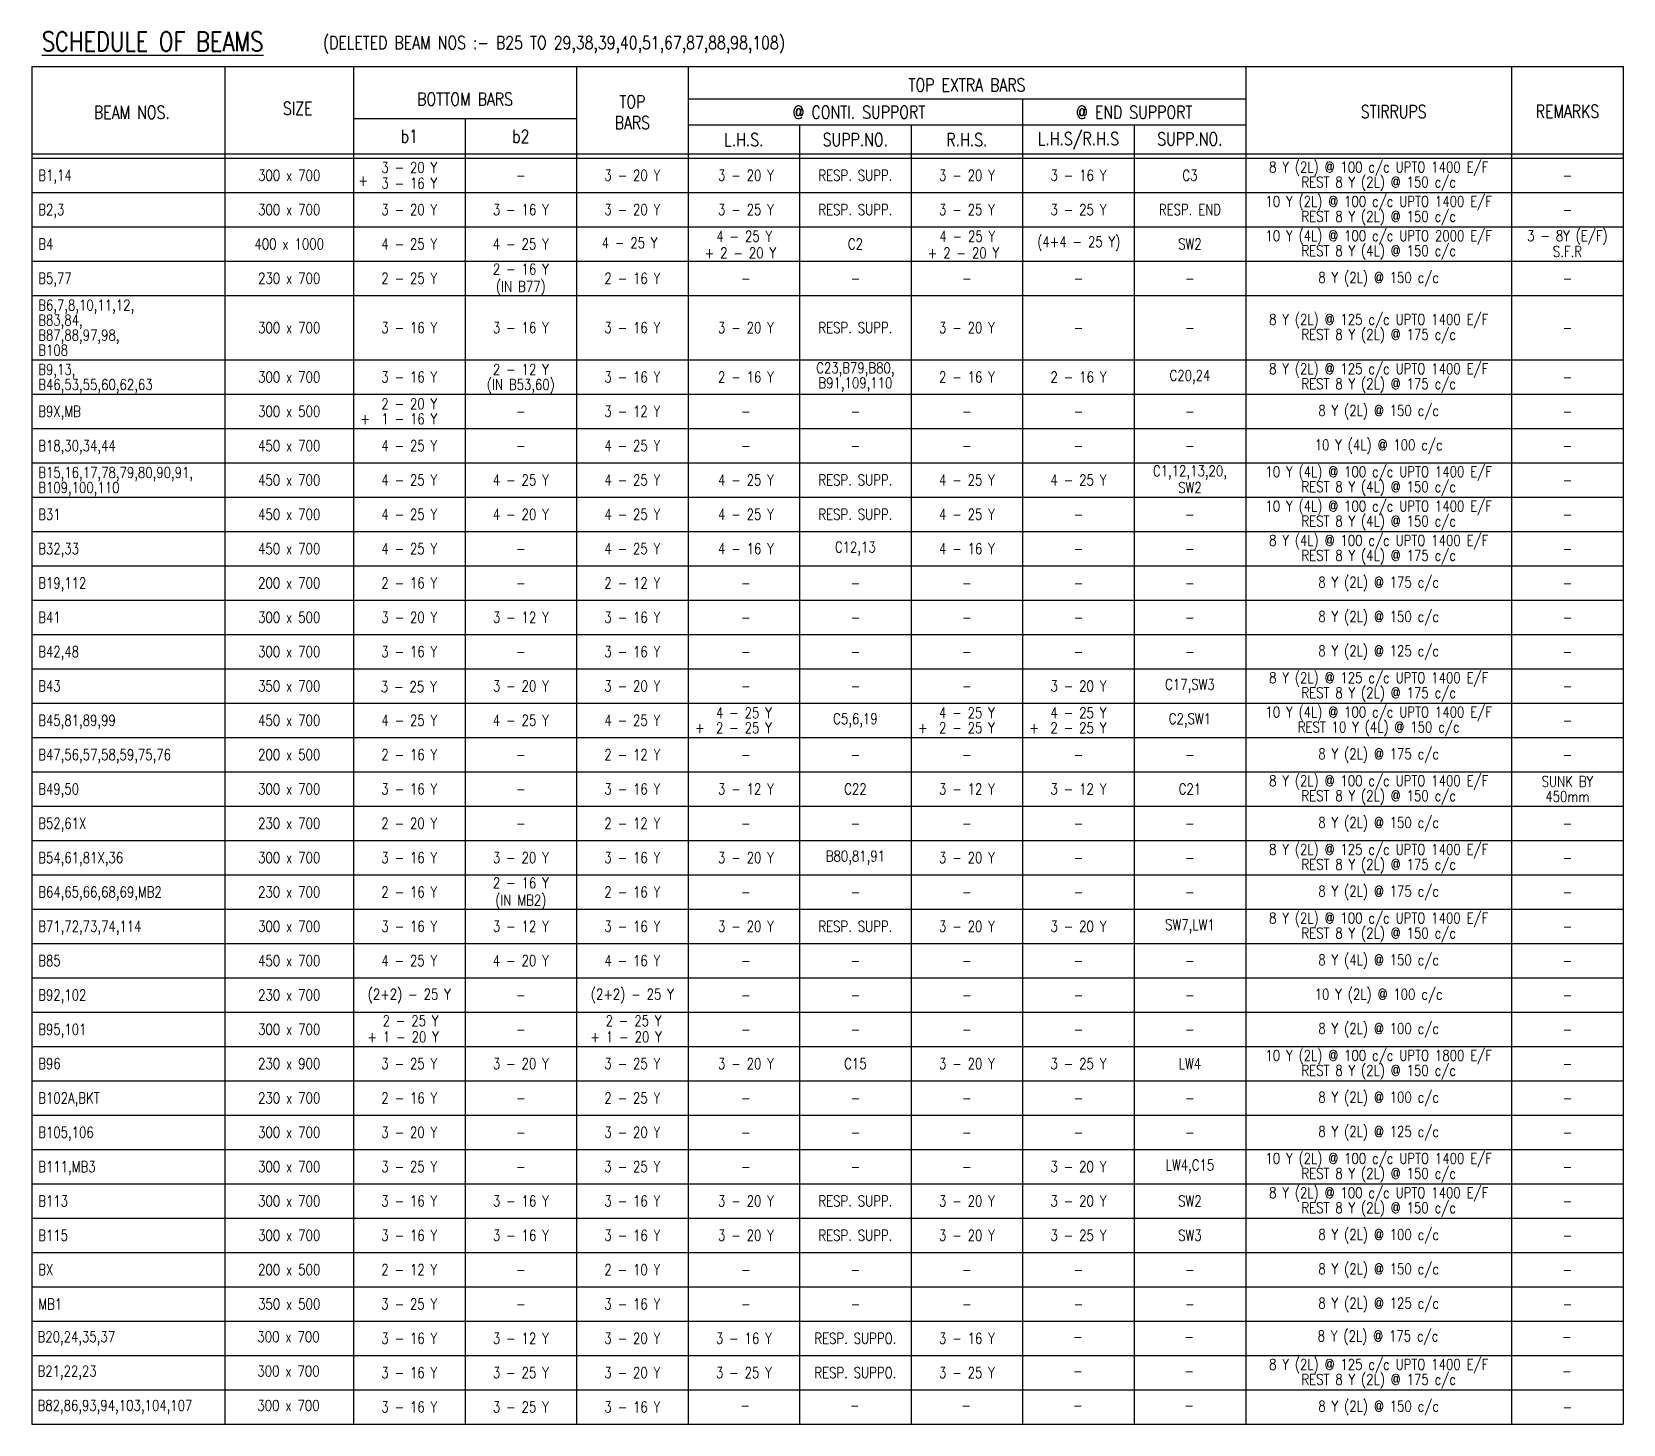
# Model space of a CAD drawing. Header units: millimetres. Extents: x 2659630 to 6742168, y -2425387 to -732288.
# Drawn here: x 3424455 to 3470830, y -1368558 to -1328004 of the extents above; entities that cross this region are included whole.
import ezdxf
from ezdxf.enums import TextEntityAlignment as Align

# ---------------------------------------------------------------- set-up
doc = ezdxf.new("R2010")
doc.units = ezdxf.units.MM
for name, color, linetype in [('S-TEXT', 2, 'Continuous'), ('S-TEXT-1', 4, 'Continuous'), ('S-TITIL', 6, 'Continuous'), ('SCH-LINE', 7, 'Continuous'), ('SCHEDULE LINE', 7, 'Continuous')]:
    doc.layers.add(name, color=color, linetype=linetype)
doc.styles.add('ROMANS', font='r.shx', dxfattribs={"width": 0.7})

msp = doc.modelspace()

# ---------------------------------------------------------------- texts
at = {"layer": 'S-TEXT', "style": 'ROMANS', "width": 0.8}
msp.add_text('(DELETED BEAM NOS :- B25 TO 29,38,39,40,51,67,87,88,98,108)', height=375, dxfattribs=at).set_placement((3432940.18, -1328508.555, -19.417))
for s, p in [('TOP EXTRA BARS', (3451704.595, -1329550.29, -19.417)), (' @ CONTI. SUPPORT', (3448454.595, -1330345.383, -19.417)), ('@ END SUPPORT', (3456579.595, -1330345.383, -19.417)), ('L.H.S.', (3445204.595, -1331145.105, -19.417)), ('SUPP.NO.', (3448454.595, -1331145.105, -19.417)), ('R.H.S.', (3451704.595, -1331145.105, -19.417)), ('L.H.S/R.H.S', (3454954.595, -1331145.105, -19.417)), ('SUPP.NO.', (3458204.595, -1331124.552, -19.417))]:
    msp.add_text(s, height=375, dxfattribs=at).set_placement(p, align=Align.MIDDLE)
for s, p in [('BOTTOM BARS', (3437079.595, -1330151.215, -19.417)), ('TOP', (3441954.595, -1330228.552, -19.417)), (' BEAM NOS.', (3427267.095, -1330537.031, -19.417)), ('SIZE', (3432204.595, -1330419.455, -19.417)), ('BARS', (3441954.595, -1330836.579, -19.417)), ('STIRRUPS', (3464142.095, -1330515.48, -19.417)), ('REMARKS', (3469204.595, -1330508.61, -19.417)), ('b1', (3435454.595, -1331232.27, -19.417)), ('b2', (3438704.595, -1331232.27, -19.417))]:
    msp.add_text(s, height=375, dxfattribs=at).set_placement(p, align=Align.CENTER)
at = {"layer": 'S-TEXT-1', "style": 'ROMANS', "width": 0.8}
for s, p in [('3 - 20 Y', (3435454.595, -1331955.595, -19.417)), ('8 Y (2L) @ 100 c/c UPTO 1400 E/F', (3463704.595, -1331964.345, -19.417)), ('300 x 700', (3431954.595, -1332183.095, -19.417)), ('+', (3434108.674, -1332331.707)), ('3 - 16 Y', (3435454.595, -1332414.095, -19.417)), ('-', (3438704.595, -1332183.095, -19.417)), ('3 - 20 Y', (3441954.595, -1332183.095, -19.417)), ('3 - 20 Y', (3445265.24, -1332183.095, -19.417)), ('RESP. SUPP.', (3448454.595, -1332183.095, -19.417)), ('3 - 20 Y', (3451704.595, -1332183.095, -19.417)), ('3 - 16 Y', (3454954.595, -1332183.095, -19.417)), ('C3', (3458204.595, -1332183.095, -19.417)), ('REST 8 Y (2L) @ 150 c/c', (3463704.595, -1332401.845, -19.417)), ('-', (3469204.595, -1332183.095, -19.417)), ('10 Y (2L) @ 100 c/c UPTO 1400 E/F', (3463704.595, -1332964.345, -19.417)), ('300 x 700', (3431954.595, -1333183.095, -19.417)), ('3 - 20 Y', (3435454.595, -1333183.095, -19.417)), ('3 - 16 Y', (3438704.595, -1333183.095, -19.417)), ('3 - 20 Y', (3441954.595, -1333183.095, -19.417)), ('3 - 25 Y', (3445265.24, -1333183.095, -19.417)), ('RESP. SUPP.', (3448454.595, -1333183.095, -19.417)), ('3 - 25 Y', (3451704.595, -1333183.095, -19.417)), ('3 - 25 Y', (3454954.595, -1333183.095, -19.417)), ('RESP. END', (3458204.595, -1333183.095, -19.417)), ('REST 8 Y (2L) @ 150 c/c', (3463704.595, -1333401.845, -19.417)), ('-', (3469204.595, -1333183.095, -19.417)), ('10 Y (4L) @ 100 c/c UPTO 2000 E/F', (3463704.595, -1333964.345, -19.417)), ('3 - 8Y (E/F)', (3469204.595, -1333964.345, -19.417)), ('400 x 1000', (3431954.595, -1334183.095, -19.417)), ('4 - 25 Y', (3435454.595, -1334183.095, -19.417)), ('4 - 25 Y', (3438704.595, -1334183.095, -19.417)), ('4 - 25 Y', (3441875.314, -1334151.632)), ('4 - 25 Y', (3445214.595, -1333959.595, -19.417)), ('C2', (3448454.595, -1334183.095, -19.417)), ('4 - 25 Y', (3451714.595, -1333959.595, -19.417)), ('(4+4 - 25 Y)', (3454964.595, -1334141.095, -19.417)), ('SW2', (3458204.595, -1334183.095, -19.417)), ('REST 8 Y (4L) @ 150 c/c', (3463704.595, -1334401.845, -19.417)), ('+ 2 - 20 Y', (3445104.314, -1334443.132)), ('+ 2 - 20 Y', (3451604.314, -1334443.132)), ('S.F.R', (3469204.595, -1334401.845, -19.417)), ('230 x 700', (3431954.595, -1335183.095, -19.417)), ('2 - 25 Y', (3435454.595, -1335183.095, -19.417)), ('2 - 16 Y', (3438704.595, -1334916.595, -19.417)), ('2 - 16 Y', (3441954.595, -1335183.095, -19.417)), ('8 Y (2L) @ 150 c/c', (3463704.595, -1335183.095, -19.417)), ('(IN B77)', (3438704.595, -1335441.095, -19.417)), ('-', (3445265.24, -1335183.095, -19.417)), ('-', (3448454.595, -1335183.095, -19.417)), ('-', (3451704.595, -1335183.095, -19.417)), ('-', (3454954.595, -1335183.095, -19.417)), ('-', (3458204.595, -1335183.095, -19.417)), ('-', (3469204.595, -1335183.095, -19.417)), ('300 x 700', (3431954.595, -1336620.595, -19.417)), ('3 - 16 Y', (3435454.595, -1336620.595, -19.417)), ('3 - 16 Y', (3438704.595, -1336620.595, -19.417)), ('3 - 16 Y', (3441954.595, -1336620.595, -19.417)), ('3 - 20 Y', (3445265.24, -1336620.595, -19.417)), ('RESP. SUPP.', (3448454.595, -1336620.595, -19.417)), ('3 - 20 Y', (3451704.595, -1336620.595, -19.417)), ('8 Y (2L) @ 125 c/c UPTO 1400 E/F', (3463704.595, -1336401.845, -19.417)), ('-', (3454954.595, -1336620.595, -19.417)), ('-', (3458204.595, -1336620.595, -19.417)), ('REST 8 Y (2L) @ 175 c/c', (3463704.595, -1336839.345, -19.417)), ('-', (3469204.595, -1336620.595, -19.417)), ('300 x 700', (3431954.595, -1338058.095, -19.417)), ('3 - 16 Y', (3435454.595, -1338058.095, -19.417)), ('3 - 16 Y', (3441954.595, -1338058.095, -19.417)), ('2 - 16 Y', (3445265.24, -1338058.095, -19.417)), ('C23,B79,B80,', (3448454.595, -1337839.345, -19.417)), ('2 - 16 Y', (3451704.595, -1338058.095, -19.417)), ('2 - 16 Y', (3454954.595, -1338058.095, -19.417)), ('C20,24', (3458204.595, -1338058.095, -19.417)), ('8 Y (2L) @ 125 c/c UPTO 1400 E/F', (3463704.595, -1337839.345, -19.417)), ('B91,109,110', (3448454.595, -1338276.845, -19.417)), ('REST 8 Y (2L) @ 175 c/c', (3463704.595, -1338276.845, -19.417)), ('-', (3469204.595, -1338058.095, -19.417)), ('8 Y (2L) @ 150 c/c', (3463704.595, -1339058.095, -19.417)), ('300 x 500', (3431954.595, -1339058.095, -19.417)), ('-', (3438704.595, -1339058.095, -19.417)), ('3 - 12 Y', (3441954.595, -1339058.095, -19.417)), ('-', (3445265.24, -1339058.095, -19.417)), ('-', (3448454.595, -1339058.095, -19.417)), ('-', (3451704.595, -1339058.095, -19.417)), ('-', (3454954.595, -1339058.095, -19.417)), ('-', (3458204.595, -1339058.095, -19.417)), ('-', (3469204.595, -1339058.095, -19.417)), ('450 x 700', (3431954.595, -1340058.095, -19.417)), ('4 - 25 Y', (3435454.595, -1340058.095, -19.417)), ('-', (3438704.595, -1340058.095, -19.417)), ('4 - 25 Y', (3441954.595, -1340058.095, -19.417)), ('-', (3445265.24, -1340058.095, -19.417)), ('-', (3448454.595, -1340058.095, -19.417)), ('-', (3451704.595, -1340058.095, -19.417)), ('-', (3454954.595, -1340058.095, -19.417)), ('-', (3458204.595, -1340058.095, -19.417)), ('10 Y (4L) @ 100 c/c', (3463704.595, -1340058.095, -19.417)), ('-', (3469204.595, -1340058.095, -19.417)), ('C1,12,13,20,', (3458204.595, -1340839.345, -19.417)), ('10 Y (4L) @ 100 c/c UPTO 1400 E/F', (3463704.595, -1340839.345, -19.417)), ('450 x 700', (3431954.595, -1341058.095, -19.417)), ('4 - 25 Y', (3435454.595, -1341058.095, -19.417)), ('4 - 25 Y', (3438704.595, -1341058.095, -19.417)), ('4 - 25 Y', (3441954.595, -1341058.095, -19.417)), ('4 - 25 Y', (3445265.24, -1341058.095, -19.417)), ('RESP. SUPP.', (3448454.595, -1341058.095, -19.417)), ('4 - 25 Y', (3451704.595, -1341058.095, -19.417)), ('4 - 25 Y', (3454954.595, -1341058.095, -19.417)), ('SW2', (3458204.595, -1341276.845, -19.417)), ('REST 8 Y (4L) @ 150 c/c', (3463704.595, -1341276.845, -19.417)), ('-', (3469204.595, -1341058.095, -19.417)), ('10 Y (4L) @ 100 c/c UPTO 1400 E/F', (3463704.595, -1341839.345, -19.417)), ('450 x 700', (3431954.595, -1342058.095, -19.417)), ('4 - 25 Y', (3435454.595, -1342058.095, -19.417)), ('4 - 20 Y', (3438704.595, -1342058.095, -19.417)), ('4 - 25 Y', (3441954.595, -1342058.095, -19.417)), ('4 - 25 Y', (3445265.24, -1342058.095, -19.417)), ('RESP. SUPP.', (3448454.595, -1342058.095, -19.417)), ('4 - 25 Y', (3451704.595, -1342058.095, -19.417)), ('-', (3454954.595, -1342058.095, -19.417)), ('-', (3458204.595, -1342058.095, -19.417)), ('REST 8 Y (4L) @ 150 c/c', (3463704.595, -1342276.845, -19.417)), ('-', (3469204.595, -1342058.095, -19.417)), ('450 x 700', (3431954.595, -1343058.095, -19.417)), ('4 - 25 Y', (3435454.595, -1343058.095, -19.417)), ('4 - 25 Y', (3441954.595, -1343058.095, -19.417)), ('4 - 16 Y', (3445265.24, -1343058.095, -19.417)), ('C12,13', (3448454.595, -1343058.095, -19.417)), ('4 - 16 Y', (3451704.595, -1343058.095, -19.417)), ('8 Y (4L) @ 100 c/c UPTO 1400 E/F', (3463704.595, -1342839.345, -19.417)), ('-', (3438704.595, -1343058.095, -19.417)), ('-', (3454954.595, -1343058.095, -19.417)), ('-', (3458204.595, -1343058.095, -19.417)), ('REST 8 Y (4L) @ 175 c/c', (3463704.595, -1343276.845, -19.417)), ('-', (3469204.595, -1343058.095, -19.417)), ('200 x 700', (3431954.595, -1344058.095, -19.417)), ('2 - 16 Y', (3435454.595, -1344058.095, -19.417)), ('2 - 12 Y', (3441954.595, -1344058.095, -19.417)), ('8 Y (2L) @ 175 c/c', (3463704.595, -1344058.095, -19.417)), ('-', (3438704.595, -1344058.095, -19.417)), ('-', (3445265.24, -1344058.095, -19.417)), ('-', (3448454.595, -1344058.095, -19.417)), ('-', (3451704.595, -1344058.095, -19.417)), ('-', (3454954.595, -1344058.095, -19.417)), ('-', (3458204.595, -1344058.095, -19.417)), ('-', (3469204.595, -1344058.095, -19.417)), ('8 Y (2L) @ 150 c/c', (3463704.595, -1345058.095, -19.417)), ('300 x 500', (3431954.595, -1345058.095, -19.417)), ('3 - 20 Y', (3435454.595, -1345058.095, -19.417)), ('3 - 12 Y', (3438704.595, -1345058.095, -19.417)), ('3 - 16 Y', (3441954.595, -1345058.095, -19.417)), ('-', (3445265.24, -1345058.095, -19.417)), ('-', (3448454.595, -1345058.095, -19.417)), ('-', (3451704.595, -1345058.095, -19.417)), ('-', (3454954.595, -1345058.095, -19.417)), ('-', (3458204.595, -1345058.095, -19.417)), ('-', (3469204.595, -1345058.095, -19.417)), ('300 x 700', (3431954.595, -1346058.095, -19.417)), ('3 - 16 Y', (3435454.595, -1346058.095, -19.417)), ('-', (3438704.595, -1346058.095, -19.417)), ('3 - 16 Y', (3441954.595, -1346058.095, -19.417)), ('-', (3445265.24, -1346058.095, -19.417)), ('-', (3448454.595, -1346058.095, -19.417)), ('-', (3451704.595, -1346058.095, -19.417)), ('-', (3454954.595, -1346058.095, -19.417)), ('-', (3458204.595, -1346058.095, -19.417)), ('8 Y (2L) @ 125 c/c', (3463704.595, -1346058.095, -19.417)), ('-', (3469204.595, -1346058.095, -19.417)), ('8 Y (2L) @ 125 c/c UPTO 1400 E/F', (3463704.595, -1346839.345, -19.417)), ('350 x 700', (3431954.595, -1347058.095, -19.417)), ('3 - 20 Y', (3438704.595, -1347058.095, -19.417)), ('3 - 20 Y', (3441954.595, -1347058.095, -19.417)), ('-', (3445265.24, -1347058.095, -19.417)), ('-', (3448454.595, -1347058.095, -19.417)), ('-', (3451704.595, -1347058.095, -19.417)), ('3 - 20 Y', (3454954.595, -1347058.095, -19.417)), ('C17,SW3', (3458204.595, -1347058.095, -19.417)), ('REST 8 Y (2L) @ 175 c/c', (3463704.595, -1347276.845, -19.417)), ('-', (3469204.595, -1347058.095, -19.417)), ('10 Y (4L) @ 100 c/c UPTO 1400 E/F', (3463704.595, -1347839.345, -19.417)), ('450 x 700', (3431954.595, -1348058.095, -19.417)), ('4 - 25 Y', (3435454.595, -1348058.095, -19.417)), ('4 - 25 Y', (3438704.595, -1348058.095, -19.417)), ('4 - 25 Y', (3441954.595, -1348058.095, -19.417)), ('C5,6,19', (3448454.595, -1348058.095, -19.417)), ('C2,SW1', (3458204.595, -1348058.095, -19.417)), ('REST 10 Y (4L) @ 150 c/c', (3463704.595, -1348276.845, -19.417)), ('-', (3469204.595, -1348058.095, -19.417)), ('200 x 500', (3431954.595, -1349058.095, -19.417)), ('2 - 16 Y', (3435454.595, -1349058.095, -19.417)), ('2 - 12 Y', (3441954.595, -1349058.095, -19.417)), ('8 Y (2L) @ 175 c/c', (3463704.595, -1349058.095, -19.417)), ('-', (3438704.595, -1349058.095, -19.417)), ('-', (3445265.24, -1349058.095, -19.417)), ('-', (3448454.595, -1349058.095, -19.417)), ('-', (3451704.595, -1349058.095, -19.417)), ('-', (3454954.595, -1349058.095, -19.417)), ('-', (3458204.595, -1349058.095, -19.417)), ('-', (3469204.595, -1349058.095, -19.417)), ('300 x 700', (3431954.595, -1350058.095, -19.417)), ('3 - 16 Y', (3435454.595, -1350058.095, -19.417)), ('3 - 16 Y', (3441954.595, -1350058.095, -19.417)), ('3 - 12 Y', (3445265.24, -1350058.095, -19.417)), ('C22', (3448454.595, -1350058.095, -19.417)), ('3 - 12 Y', (3451704.595, -1350058.095, -19.417)), ('3 - 12 Y', (3454954.595, -1350058.095, -19.417)), ('C21', (3458204.595, -1350058.095, -19.417)), ('8 Y (2L) @ 100 c/c UPTO 1400 E/F', (3463704.595, -1349839.345, -19.417)), ('SUNK BY', (3469204.595, -1349839.345, -19.417)), ('-', (3438704.595, -1350058.095, -19.417)), ('REST 8 Y (2L) @ 150 c/c', (3463704.595, -1350276.845, -19.417)), ('450mm', (3469204.595, -1350276.845, -19.417)), ('230 x 700', (3431954.595, -1351058.095, -19.417)), ('2 - 20 Y', (3435454.595, -1351058.095, -19.417)), ('2 - 12 Y', (3441954.595, -1351058.095, -19.417)), ('8 Y (2L) @ 150 c/c', (3463704.595, -1351058.095, -19.417)), ('-', (3438704.595, -1351058.095, -19.417)), ('-', (3445265.24, -1351058.095, -19.417)), ('-', (3448454.595, -1351058.095, -19.417)), ('-', (3451704.595, -1351058.095, -19.417)), ('-', (3454954.595, -1351058.095, -19.417)), ('-', (3458204.595, -1351058.095, -19.417)), ('-', (3469204.595, -1351058.095, -19.417)), ('8 Y (2L) @ 125 c/c UPTO 1400 E/F', (3463704.595, -1351839.345, -19.417)), ('300 x 700', (3431954.595, -1352058.095, -19.417)), ('3 - 16 Y', (3435454.595, -1352058.095, -19.417)), ('3 - 20 Y', (3438704.595, -1352058.095, -19.417)), ('3 - 16 Y', (3441954.595, -1352058.095, -19.417)), ('3 - 20 Y', (3445265.24, -1352058.095, -19.417)), ('B80,81,91', (3448454.595, -1352058.095, -19.417)), ('3 - 20 Y', (3451704.595, -1352058.095, -19.417)), ('-', (3454954.595, -1352058.095, -19.417)), ('-', (3458204.595, -1352058.095, -19.417)), ('REST 8 Y (2L) @ 175 c/c', (3463704.595, -1352276.845, -19.417)), ('-', (3469204.595, -1352058.095, -19.417)), ('2 - 16 Y', (3438704.595, -1352791.595, -19.417)), ('230 x 700', (3431954.595, -1353058.095, -19.417)), ('2 - 16 Y', (3435454.595, -1353058.095, -19.417)), ('(IN MB2)', (3438704.595, -1353316.095, -19.417)), ('2 - 16 Y', (3441954.595, -1353058.095, -19.417)), ('-', (3445265.24, -1353058.095, -19.417)), ('-', (3448454.595, -1353058.095, -19.417)), ('-', (3451704.595, -1353058.095, -19.417)), ('-', (3454954.595, -1353058.095, -19.417)), ('-', (3458204.595, -1353058.095, -19.417)), ('8 Y (2L) @ 175 c/c', (3463704.595, -1353058.095, -19.417)), ('-', (3469204.595, -1353058.095, -19.417)), ('8 Y (2L) @ 100 c/c UPTO 1400 E/F', (3463704.595, -1353839.345, -19.417)), ('300 x 700', (3431954.595, -1354058.095, -19.417)), ('3 - 16 Y', (3435454.595, -1354058.095, -19.417)), ('3 - 12 Y', (3438704.595, -1354058.095, -19.417)), ('3 - 16 Y', (3441954.595, -1354058.095, -19.417)), ('3 - 20 Y', (3445265.24, -1354058.095, -19.417)), ('RESP. SUPP.', (3448454.595, -1354058.095, -19.417)), ('3 - 20 Y', (3451704.595, -1354058.095, -19.417)), ('3 - 20 Y', (3454954.595, -1354058.095, -19.417)), ('SW7,LW1', (3458204.595, -1354058.095, -19.417)), ('REST 8 Y (2L) @ 150 c/c', (3463704.595, -1354276.845, -19.417)), ('-', (3469204.595, -1354058.095, -19.417)), ('450 x 700', (3431954.595, -1355058.095, -19.417)), ('4 - 25 Y', (3435454.595, -1355058.095, -19.417)), ('4 - 20 Y', (3438704.595, -1355058.095, -19.417)), ('4 - 16 Y', (3441954.595, -1355058.095, -19.417)), ('8 Y (4L) @ 150 c/c', (3463704.595, -1355058.095, -19.417)), ('-', (3445265.24, -1355058.095, -19.417)), ('-', (3448454.595, -1355058.095, -19.417)), ('-', (3451704.595, -1355058.095, -19.417)), ('-', (3454954.595, -1355058.095, -19.417)), ('-', (3458204.595, -1355058.095, -19.417)), ('230 x 700', (3431954.595, -1356058.095, -19.417)), ('(2+2) - 25 Y', (3435454.595, -1356058.095, -19.417)), ('(2+2) - 25 Y', (3441954.595, -1356058.095, -19.417)), ('10 Y (2L) @ 100 c/c', (3463704.595, -1356058.095, -19.417)), ('-', (3438704.595, -1356058.095, -19.417)), ('-', (3445265.24, -1356058.095, -19.417)), ('-', (3448454.595, -1356058.095, -19.417)), ('-', (3451704.595, -1356058.095, -19.417)), ('-', (3454954.595, -1356058.095, -19.417)), ('-', (3458204.595, -1356058.095, -19.417)), ('-', (3469204.595, -1356058.095, -19.417)), ('300 x 700', (3431954.595, -1357058.095, -19.417)), ('2 - 25 Y', (3435490.095, -1356807.095, -19.417)), ('2 - 25 Y', (3441990.095, -1356807.095, -19.417)), ('8 Y (2L) @ 100 c/c', (3463704.595, -1357058.095, -19.417)), ('+ 1 - 20 Y', (3435275.095, -1357279.095, -19.417)), ('-', (3438704.595, -1357058.095, -19.417)), ('+ 1 - 20 Y', (3441775.095, -1357279.095, -19.417)), ('-', (3445265.24, -1357058.095, -19.417)), ('-', (3448454.595, -1357058.095, -19.417)), ('-', (3451704.595, -1357058.095, -19.417)), ('-', (3454954.595, -1357058.095, -19.417)), ('-', (3458204.595, -1357058.095, -19.417)), ('-', (3469204.595, -1357058.095, -19.417)), ('10 Y (2L) @ 100 c/c UPTO 1800 E/F', (3463704.595, -1357839.345, -19.417)), ('230 x 900', (3431954.595, -1358058.095, -19.417)), ('3 - 25 Y', (3435454.595, -1358058.095, -19.417)), ('3 - 20 Y', (3438704.595, -1358058.095, -19.417)), ('3 - 25 Y', (3441954.595, -1358058.095, -19.417)), ('3 - 20 Y', (3445265.24, -1358058.095, -19.417)), ('C15', (3448454.595, -1358058.095, -19.417)), ('3 - 20 Y', (3451704.595, -1358058.095, -19.417)), ('3 - 25 Y', (3454954.595, -1358058.095, -19.417)), ('LW4', (3458204.595, -1358058.095, -19.417)), ('REST 8 Y (2L) @ 150 c/c', (3463704.595, -1358276.845, -19.417)), ('-', (3469204.595, -1358058.095, -19.417)), ('230 x 700', (3431954.595, -1359058.095, -19.417)), ('2 - 16 Y', (3435454.595, -1359058.095, -19.417)), ('-', (3438704.595, -1359058.095, -19.417)), ('2 - 25 Y', (3441954.595, -1359058.095, -19.417)), ('-', (3445265.24, -1359058.095, -19.417)), ('-', (3448454.595, -1359058.095, -19.417)), ('-', (3451704.595, -1359058.095, -19.417)), ('-', (3454954.595, -1359058.095, -19.417)), ('-', (3458204.595, -1359058.095, -19.417)), ('8 Y (2L) @ 100 c/c', (3463704.595, -1359058.095, -19.417)), ('-', (3469204.595, -1359058.095, -19.417)), ('300 x 700', (3431954.595, -1360058.095, -19.417)), ('3 - 20 Y', (3435454.595, -1360058.095, -19.417)), ('-', (3438704.595, -1360058.095, -19.417)), ('3 - 20 Y', (3441954.595, -1360058.095, -19.417)), ('-', (3445265.24, -1360058.095, -19.417)), ('-', (3448454.595, -1360058.095, -19.417)), ('-', (3451704.595, -1360058.095, -19.417)), ('-', (3454954.595, -1360058.095, -19.417)), ('-', (3458204.595, -1360058.095, -19.417)), ('8 Y (2L) @ 125 c/c', (3463704.595, -1360058.095, -19.417)), ('-', (3469204.595, -1360058.095, -19.417)), ('10 Y (2L) @ 100 c/c UPTO 1400 E/F', (3463704.595, -1360839.345, -19.417)), ('300 x 700', (3431954.595, -1361058.095, -19.417)), ('3 - 25 Y', (3435454.595, -1361058.095, -19.417)), ('-', (3438704.595, -1361058.095, -19.417)), ('3 - 25 Y', (3441954.595, -1361058.095, -19.417)), ('-', (3445265.24, -1361058.095, -19.417)), ('-', (3448454.595, -1361058.095, -19.417)), ('-', (3451704.595, -1361058.095, -19.417)), ('3 - 20 Y', (3454954.595, -1361058.095, -19.417)), ('LW4,C15', (3458204.595, -1361058.095, -19.417)), ('REST 8 Y (2L) @ 150 c/c', (3463704.595, -1361276.845, -19.417)), ('-', (3469204.595, -1361058.095, -19.417)), ('300 x 700', (3431954.595, -1362058.095, -19.417)), ('3 - 16 Y', (3435454.595, -1362058.095, -19.417)), ('3 - 16 Y', (3438704.595, -1362058.095, -19.417)), ('3 - 16 Y', (3441954.595, -1362058.095, -19.417)), ('3 - 20 Y', (3445265.24, -1362058.095, -19.417)), ('RESP. SUPP.', (3448454.595, -1362058.095, -19.417)), ('3 - 20 Y', (3451704.595, -1362058.095, -19.417)), ('3 - 20 Y', (3454954.595, -1362058.095, -19.417)), ('SW2', (3458204.595, -1362058.095, -19.417)), ('8 Y (2L) @ 100 c/c UPTO 1400 E/F', (3463704.595, -1361839.345, -19.417)), ('REST 8 Y (2L) @ 150 c/c', (3463704.595, -1362276.845, -19.417)), ('-', (3469204.595, -1362058.095, -19.417)), ('300 x 700', (3431954.595, -1363058.095, -19.417)), ('3 - 16 Y', (3435454.595, -1363058.095, -19.417)), ('3 - 16 Y', (3438704.595, -1363058.095, -19.417)), ('3 - 16 Y', (3441954.595, -1363058.095, -19.417)), ('3 - 20 Y', (3445265.24, -1363058.095, -19.417)), ('RESP. SUPP.', (3448454.595, -1363058.095, -19.417)), ('3 - 20 Y', (3451704.595, -1363058.095, -19.417)), ('3 - 25 Y', (3454954.595, -1363058.095, -19.417)), ('SW3', (3458204.595, -1363058.095, -19.417)), ('8 Y (2L) @ 100 c/c', (3463704.595, -1363058.095, -19.417)), ('-', (3469204.595, -1363058.095, -19.417)), ('8 Y (2L) @ 150 c/c', (3463704.595, -1364058.095, -19.417)), ('200 x 500', (3431954.595, -1364058.095, -19.417)), ('2 - 12 Y', (3435454.595, -1364058.095, -19.417)), ('-', (3438704.595, -1364058.095, -19.417)), ('2 - 10 Y', (3441954.595, -1364058.095, -19.417)), ('-', (3445265.24, -1364058.095, -19.417)), ('-', (3448454.595, -1364058.095, -19.417)), ('-', (3451704.595, -1364058.095, -19.417)), ('-', (3454954.595, -1364058.095, -19.417)), ('-', (3458204.595, -1364058.095, -19.417)), ('-', (3469204.595, -1364058.095, -19.417)), ('350 x 500', (3431954.595, -1365058.095, -19.417)), ('3 - 25 Y', (3435454.595, -1365058.095, -19.417)), ('-', (3438704.595, -1365058.095, -19.417)), ('3 - 16 Y', (3441954.595, -1365058.095, -19.417)), ('-', (3445265.24, -1365058.095, -19.417)), ('-', (3448454.595, -1365058.095, -19.417)), ('-', (3451704.595, -1365058.095, -19.417)), ('-', (3454954.595, -1365058.095, -19.417)), ('-', (3458204.595, -1365058.095, -19.417)), ('8 Y (2L) @ 125 c/c', (3463704.595, -1365058.095, -19.417)), ('-', (3469204.595, -1365058.095, -19.417)), ('300 x 700', (3431934.099, -1366011.945)), ('3 - 16 Y', (3435454.595, -1366058.095)), ('3 - 12 Y', (3438704.595, -1366058.095)), ('3 - 20 Y', (3441954.595, -1366058.095)), ('3 - 16 Y', (3445204.595, -1366058.095)), ('RESP. SUPPO.', (3448454.595, -1366058.095)), ('3 - 16 Y', (3451704.595, -1366058.095)), ('-', (3454934.099, -1366011.945)), ('-', (3458184.099, -1366011.945)), ('8 Y (2L) @ 175 c/c', (3463684.099, -1366011.945)), ('-', (3469184.099, -1366011.945)), ('8 Y (2L) @ 125 c/c UPTO 1400 E/F', (3463704.595, -1366839.345)), ('300 x 700', (3431934.099, -1367011.945)), ('3 - 16 Y', (3435454.595, -1367058.095)), ('3 - 25 Y', (3438704.595, -1367058.095)), ('3 - 20 Y', (3441954.595, -1367058.095)), ('3 - 25 Y', (3445204.595, -1367058.095)), ('RESP. SUPPO.', (3448454.595, -1367058.095)), ('3 - 25 Y', (3451704.595, -1367058.095)), ('-', (3454934.099, -1367011.945)), ('-', (3458184.099, -1367011.945)), ('REST 8 Y (2L) @ 175 c/c', (3463704.595, -1367276.845)), ('-', (3469184.099, -1367011.945)), ('300 x 700', (3431934.099, -1368011.945)), ('3 - 16 Y', (3435454.595, -1368058.095)), ('3 - 25 Y', (3438704.595, -1368058.095)), ('3 - 16 Y', (3441954.595, -1368058.095)), ('-', (3445244.744, -1368011.945)), ('-', (3448434.099, -1368011.945)), ('-', (3451684.099, -1368011.945)), ('-', (3454934.099, -1368011.945)), ('-', (3458184.099, -1368011.945)), ('8 Y (2L) @ 150 c/c', (3463704.595, -1368058.095)), ('-', (3469204.595, -1368058.095))]:
    msp.add_text(s, height=312.5, dxfattribs=at).set_placement(p, align=Align.MIDDLE)
for s, p in [('B1,14', (3424642.095, -1332183.095, -19.417)), ('B2,3', (3424642.095, -1333183.095, -19.417)), ('B4', (3424642.095, -1334183.095, -19.417)), ('B5,77', (3424642.095, -1335183.095, -19.417)), ('B9X,MB', (3424642.095, -1339058.095, -19.417)), ('B18,30,34,44', (3424642.095, -1340058.095, -19.417)), ('B15,16,17,78,79,80,90,91,', (3424642.095, -1340839.345, -19.417)), ('B109,100,110', (3424642.095, -1341276.845, -19.417)), ('B31', (3424642.095, -1342058.095, -19.417)), ('B32,33', (3424642.095, -1343058.095, -19.417)), ('B19,112', (3424642.095, -1344058.095, -19.417)), ('B41', (3424642.095, -1345058.095, -19.417)), ('B42,48', (3424642.095, -1346058.095, -19.417)), ('B43', (3424642.095, -1347058.095, -19.417)), ('B45,81,89,99', (3424642.095, -1348058.095, -19.417)), ('B47,56,57,58,59,75,76', (3424642.095, -1349058.095, -19.417)), ('B49,50', (3424642.095, -1350058.095, -19.417)), ('B52,61X', (3424642.095, -1351058.095, -19.417)), ('B54,61,81X,36', (3424642.095, -1352058.095, -19.417)), ('B64,65,66,68,69,MB2', (3424642.095, -1353058.095, -19.417)), ('B71,72,73,74,114', (3424642.095, -1354058.095, -19.417)), ('B85', (3424642.095, -1355058.095, -19.417)), ('B92,102', (3424642.095, -1356058.095, -19.417)), ('B95,101', (3424642.095, -1357058.095, -19.417)), ('B96', (3424642.095, -1358058.095, -19.417)), ('B102A,BKT', (3424642.095, -1359058.095, -19.417)), ('B105,106', (3424642.095, -1360058.095, -19.417)), ('B111,MB3', (3424642.095, -1361058.095, -19.417)), ('B113', (3424642.095, -1362058.095, -19.417)), ('B115', (3424642.095, -1363058.095, -19.417)), ('BX', (3424642.095, -1364058.095, -19.417)), ('MB1', (3424642.095, -1365058.095, -19.417)), ('B20,24,35,37', (3424621.599, -1366011.945)), ('B21,22,23', (3424621.599, -1367011.945)), ('B82,86,93,94,103,104,107', (3424621.599, -1368011.945))]:
    msp.add_text(s, height=312.5, dxfattribs=at).set_placement(p, align=Align.MIDDLE_LEFT)
at = {"layer": 'S-TEXT-1', "color": 3, "style": 'ROMANS', "width": 0.8}
for s, p in [('B6,7,8,10,11,12,', (3424642.095, -1335964.345, -19.417)), ('B83,84,', (3424642.095, -1336401.845, -19.417)), ('B87,88,97,98,', (3424642.095, -1336839.345, -19.417)), ('B108', (3424642.095, -1337276.845, -19.417)), ('B9,13,', (3424642.095, -1337839.345, -19.417)), ('B46,53,55,60,62,63', (3424642.095, -1338276.845, -19.417))]:
    msp.add_text(s, height=312.5, dxfattribs=at).set_placement(p, align=Align.MIDDLE_LEFT)
at = {"layer": 'S-TEXT-1', "style": 'ROMANS', "width": 0.8}
for s, p in [('2 - 12 Y', (3438704.595, -1337839.345, -19.417)), ('(IN B53,60)', (3438704.595, -1338276.845, -19.417)), ('2 - 20 Y', (3435454.595, -1338839.345, -19.417)), ('+', (3434168.881, -1339276.845, -19.417)), ('1 - 16 Y', (3435454.595, -1339276.845, -19.417)), ('3 - 25 Y', (3435439.242, -1347077.882, -19.417)), ('4 - 25 Y', (3445204.595, -1347839.345, -19.417)), ('2 - 25 Y', (3445204.595, -1348276.845, -19.417)), ('4 - 25 Y', (3451704.595, -1347839.345, -19.417)), ('2 - 25 Y', (3451704.595, -1348276.845, -19.417)), ('4 - 25 Y', (3454954.595, -1347839.345, -19.417)), ('2 - 25 Y', (3454954.595, -1348276.845, -19.417)), ('+', (3443918.881, -1348276.845, -19.417)), ('+', (3450418.881, -1348276.845, -19.417)), ('+', (3453668.881, -1348276.845, -19.417))]:
    msp.add_text(s, height=312.5, dxfattribs=at).set_placement(p, align=Align.MIDDLE_CENTER)
at = {"layer": 'S-TEXT-1', "color": 2, "style": 'ROMANS', "width": 0.8}
msp.add_text('-', height=312.5, dxfattribs=at).set_placement((3469204.595, -1355058.095, -19.417), align=Align.MIDDLE)
at = {"layer": 'S-TITIL', "style": 'ROMANS', "width": 0.8}
msp.add_text('%%USCHEDULE OF BEAMS', height=562.5, dxfattribs=at).set_placement((3424743.982, -1328566.707, -19.417))

# ---------------------------------------------------------------- linework, layer by layer
at = {"layer": 'SCH-LINE'}
for p, q in [((3424454.595, -1329016.93, -19.417), (3424454.595, -1368558.095, -19.417)), ((3424454.595, -1329016.93, -19.417), (3470829.595, -1329016.93, -19.417)), ((3430079.595, -1329016.93, -19.417), (3430079.595, -1368558.095, -19.417)), ((3433829.595, -1329016.93, -19.417), (3433829.595, -1368558.095, -19.417)), ((3440329.595, -1329016.93, -19.417), (3440329.595, -1368558.095, -19.417)), ((3443579.595, -1329016.93, -19.417), (3443579.595, -1368558.095, -19.417)), ((3459829.595, -1329016.93, -19.417), (3459829.595, -1368558.095, -19.417)), ((3467579.595, -1329016.93, -19.417), (3467579.595, -1368558.095, -19.417)), ((3470829.595, -1329016.93, -19.417), (3470829.595, -1368558.095, -19.417)), ((3443579.595, -1329959.729, -19.417), (3459829.595, -1329959.729, -19.417)), ((3453329.595, -1329959.729, -19.417), (3453329.595, -1368558.095, -19.417)), ((3433829.595, -1330524.03, -19.417), (3440329.595, -1330524.03, -19.417)), ((3437079.595, -1330524.03, -19.417), (3437079.595, -1368558.095, -19.417)), ((3443579.595, -1330716.11, -19.417), (3459829.595, -1330716.11, -19.417)), ((3446829.595, -1330716.11, -19.417), (3446829.595, -1368558.095, -19.417)), ((3450079.595, -1330716.11, -19.417), (3450079.595, -1368558.095, -19.417)), ((3456579.595, -1330716.11, -19.417), (3456579.595, -1368558.095, -19.417)), ((3424454.595, -1331560.859, -19.417), (3470829.595, -1331560.859, -19.417)), ((3424454.595, -1331683.095, -19.417), (3470829.595, -1331683.095, -19.417)), ((3424454.595, -1368558.095, -19.417), (3470829.595, -1368558.095, -19.417))]:
    msp.add_line(p, q, dxfattribs=at)
at = {"layer": 'SCHEDULE LINE', "color": 5}
for p, q in [((3424454.595, -1332683.095, -19.417), (3470829.595, -1332683.095, -19.417)), ((3424454.595, -1333683.095, -19.417), (3470829.595, -1333683.095, -19.417)), ((3424454.595, -1333683.095, -19.417), (3470829.595, -1333683.095, -19.417)), ((3424454.595, -1334683.095, -19.417), (3470829.595, -1334683.095, -19.417)), ((3424454.595, -1335683.095, -19.417), (3470829.595, -1335683.095, -19.417)), ((3424454.595, -1335683.095, -19.417), (3470829.595, -1335683.095, -19.417)), ((3424454.595, -1337558.095, -19.417), (3470829.595, -1337558.095, -19.417)), ((3424454.595, -1338558.095, -19.417), (3470829.595, -1338558.095, -19.417)), ((3424454.595, -1339558.095, -19.417), (3470829.595, -1339558.095, -19.417)), ((3424454.595, -1340558.095, -19.417), (3470829.595, -1340558.095, -19.417)), ((3424454.595, -1340558.095, -19.417), (3470829.595, -1340558.095, -19.417)), ((3424454.595, -1341558.095, -19.417), (3470829.595, -1341558.095, -19.417)), ((3424454.595, -1342558.095, -19.417), (3470829.595, -1342558.095, -19.417)), ((3424454.595, -1343558.095, -19.417), (3470829.595, -1343558.095, -19.417)), ((3424454.595, -1344558.095, -19.417), (3470829.595, -1344558.095, -19.417)), ((3424454.595, -1345558.095, -19.417), (3470829.595, -1345558.095, -19.417)), ((3424454.595, -1345558.095, -19.417), (3470829.595, -1345558.095, -19.417)), ((3424454.595, -1346558.095, -19.417), (3470829.595, -1346558.095, -19.417)), ((3424454.595, -1347558.095, -19.417), (3470829.595, -1347558.095, -19.417)), ((3424454.595, -1348558.095, -19.417), (3470829.595, -1348558.095, -19.417)), ((3424454.595, -1349558.095, -19.417), (3470829.595, -1349558.095, -19.417)), ((3424454.595, -1350558.095, -19.417), (3470829.595, -1350558.095, -19.417)), ((3424454.595, -1350558.095, -19.417), (3470829.595, -1350558.095, -19.417)), ((3424454.595, -1351558.095, -19.417), (3470829.595, -1351558.095, -19.417)), ((3424454.595, -1352558.095, -19.417), (3470829.595, -1352558.095, -19.417)), ((3424454.595, -1353558.095, -19.417), (3470829.595, -1353558.095, -19.417)), ((3424454.595, -1354558.095, -19.417), (3470829.595, -1354558.095, -19.417)), ((3424454.595, -1355558.095, -19.417), (3470829.595, -1355558.095, -19.417)), ((3424454.595, -1355558.095, -19.417), (3470829.595, -1355558.095, -19.417)), ((3424454.595, -1356558.095, -19.417), (3470829.595, -1356558.095, -19.417)), ((3424454.595, -1357558.095, -19.417), (3470829.595, -1357558.095, -19.417)), ((3424454.595, -1358558.095, -19.417), (3470829.595, -1358558.095, -19.417)), ((3424454.595, -1359558.095, -19.417), (3470829.595, -1359558.095, -19.417)), ((3424454.595, -1360558.095, -19.417), (3470829.595, -1360558.095, -19.417)), ((3424454.595, -1360558.095, -19.417), (3470829.595, -1360558.095, -19.417)), ((3424454.595, -1361558.095, -19.417), (3470829.595, -1361558.095, -19.417)), ((3424454.595, -1362558.095, -19.417), (3470829.595, -1362558.095, -19.417)), ((3424454.595, -1363558.095, -19.417), (3470829.595, -1363558.095, -19.417)), ((3424454.595, -1364558.095, -19.417), (3470829.595, -1364558.095, -19.417)), ((3424454.595, -1365558.095, -19.417), (3470829.595, -1365558.095, -19.417)), ((3424454.595, -1366558.095, -19.417), (3470829.595, -1366558.095, -19.417)), ((3424454.595, -1367558.095, -19.417), (3470829.595, -1367558.095, -19.417))]:
    msp.add_line(p, q, dxfattribs=at)

msp.set_redraw_order([(e.dxf.handle, doc.entitydb.next_handle()) for e in msp.query("TEXT MTEXT ATTDEF DIMENSION ARC_DIMENSION")])  # texts and dimensions are drawn at this point

doc.saveas('drawing.dxf')
